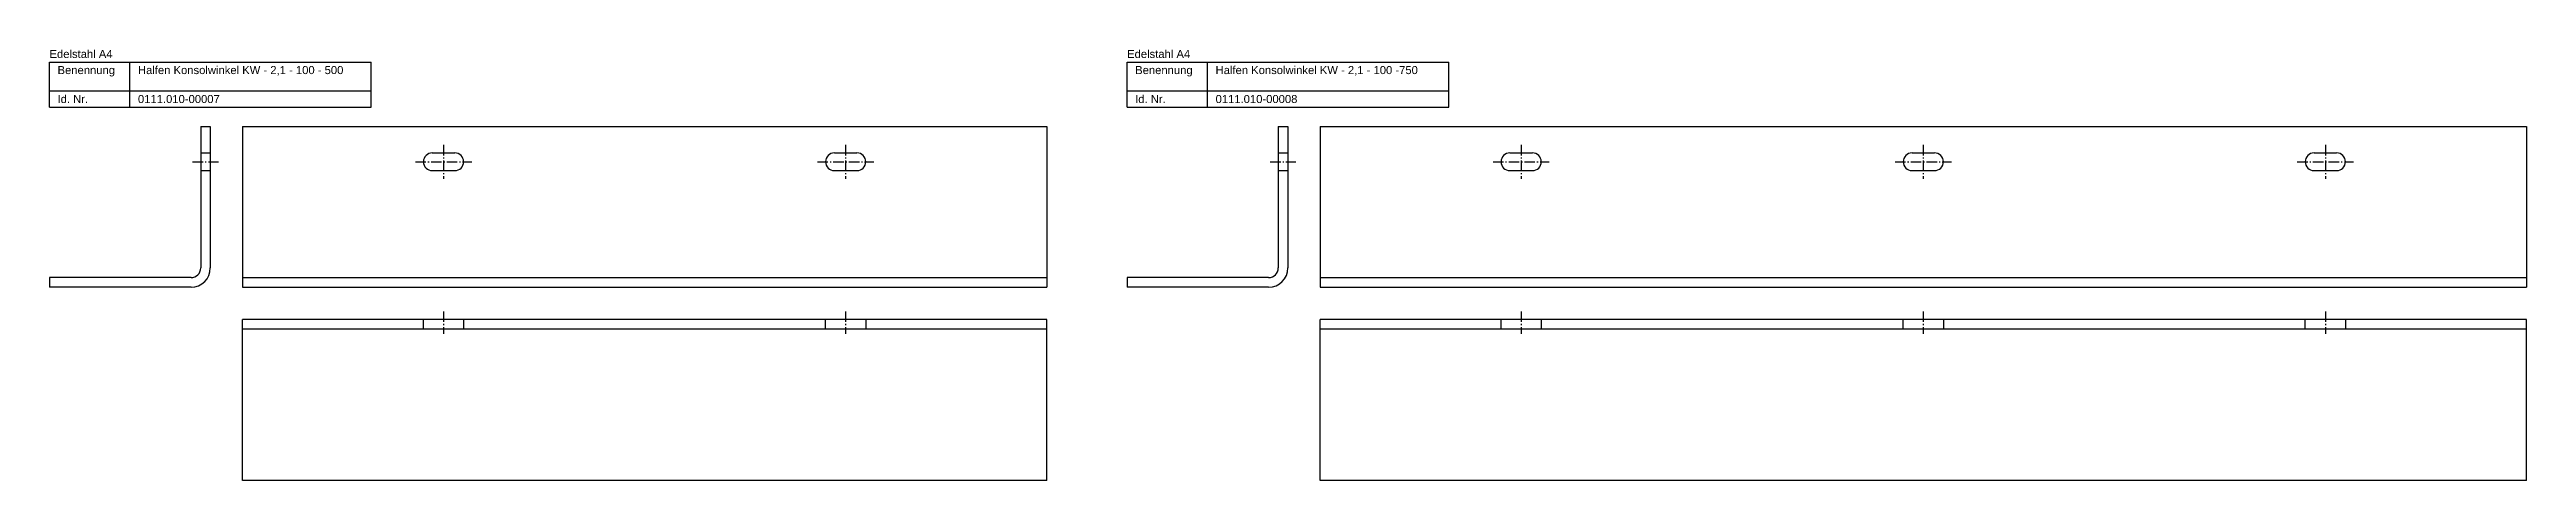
# Model space of a CAD drawing. Header units: millimetres. Extents: x 473 to 3243, y -1069 to 869.
# Drawn here: x 473 to 2013, y -59 to 209 of the extents above; entities that cross this region are included whole.
import ezdxf

# ---------------------------------------------------------------- set-up
doc = ezdxf.new("R2010")
doc.units = ezdxf.units.MM
doc.linetypes.add('MITTELLINIE', pattern=[0.977, 0.65, -0.13, 0.067, -0.13])
doc.linetypes.add('VERDECKT', pattern=[9.525, 6.35, -3.175])
doc.layers.add('HALFEN-KONSOLANKER', color=2, linetype='CONTINUOUS')
doc.styles.add('ARIAL50', font='ARIAL.TTF', dxfattribs={"height": 5})

msp = doc.modelspace()

# ---------------------------------------------------------------- texts
at = {"layer": 'HALFEN-KONSOLANKER', "style": 'ARIAL50'}
for s, p in [('Edelstahl A4', (473.1, 203.3)), ('Edelstahl A4', (1143.1, 203.3)), ('Benennung', (478.1, 193.3)), ('Halfen Konsolwinkel KW - 2,1 - 100 - 500', (528.1, 193.3)), ('Benennung', (1148.1, 193.3)), ('Halfen Konsolwinkel KW - 2,1 - 100 -750', (1198.1, 193.3)), ('Id. Nr.', (478.1, 175.3)), ('0111.010-00007', (528.1, 175.3)), ('Id. Nr.', (1148.1, 175.3)), ('0111.010-00008', (1198.1, 175.3))]:
    msp.add_text(s, height=5, dxfattribs=at).set_placement(p)

# ---------------------------------------------------------------- linework, layer by layer
at = {"layer": 'HALFEN-KONSOLANKER'}
for p, q in [((473.1, 200.8), (673.1, 200.8)), ((473.1, 172.8), (473.1, 200.8)), ((523.1, 172.8), (523.1, 200.8)), ((673.1, 172.8), (673.1, 200.8)), ((1143.1, 200.8), (1343.1, 200.8)), ((1143.1, 172.8), (1143.1, 200.8)), ((1193.1, 172.8), (1193.1, 200.8)), ((1343.1, 172.8), (1343.1, 200.8)), ((473.1, 182.8), (673.1, 182.8)), ((473.1, 172.8), (673.1, 172.8)), ((1143.1, 182.8), (1343.1, 182.8)), ((1143.1, 172.8), (1343.1, 172.8)), ((567.1, 160.8), (567.1, 72.8)), ((567.1, 160.8), (573.1, 160.8)), ((573.1, 160.8), (573.1, 72.8)), ((593.1, 160.8), (1093.1, 160.8)), ((593.1, 160.8), (593.1, 60.8)), ((1093.1, 160.8), (1093.1, 60.8)), ((1237.1, 160.8), (1237.1, 72.8)), ((1237.1, 160.8), (1243.1, 160.8)), ((1243.1, 160.8), (1243.1, 72.8)), ((1263.1, 160.8), (1263.1, 60.8)), ((1263.1, 160.8), (2013.1, 160.8)), ((2013.1, 160.8), (2013.1, 60.8)), ((711.1, 144.3), (725.1, 144.3)), ((961.1, 144.3), (975.1, 144.3)), ((1381.1, 144.3), (1395.1, 144.3)), ((1631.1, 144.3), (1645.1, 144.3)), ((1881.1, 144.3), (1895.1, 144.3)), ((711.1, 133.3), (725.1, 133.3)), ((961.1, 133.3), (975.1, 133.3)), ((1381.1, 133.3), (1395.1, 133.3)), ((1631.1, 133.3), (1645.1, 133.3)), ((1881.1, 133.3), (1895.1, 133.3)), ((561.1, 66.8), (473.1, 66.8)), ((473.1, 66.8), (473.1, 60.8)), ((593.1, 66.8), (1093.1, 66.8)), ((1231.1, 66.8), (1143.1, 66.8)), ((1143.1, 66.8), (1143.1, 60.8)), ((1263.1, 66.8), (2013.1, 66.8)), ((561.1, 60.8), (473.1, 60.8)), ((593.1, 60.8), (1093.1, 60.8)), ((1231.1, 60.8), (1143.1, 60.8)), ((1263.1, 60.8), (2013.1, 60.8)), ((1093.1, 40.8), (593.1, 40.8)), ((593.1, -59.2), (593.1, 40.8)), ((1093.1, 34.8), (593.1, 34.8)), ((1093.1, -59.2), (1093.1, 40.8)), ((2013.1, 40.8), (1263.1, 40.8)), ((1263.1, -59.2), (1263.1, 40.8)), ((2013.1, 34.8), (1263.1, 34.8)), ((2013.1, -59.2), (2013.1, 40.8)), ((1093.1, -59.2), (593.1, -59.2)), ((2013.1, -59.2), (1263.1, -59.2))]:
    msp.add_line(p, q, dxfattribs=at)
at = {"layer": 'HALFEN-KONSOLANKER', "color": 1, "linetype": 'MITTELLINIE', "ltscale": 10}
for p, q in [((562.1, 138.8), (578.1, 138.8)), ((700.6, 138.8), (735.6, 138.8)), ((718.1, 149.3), (718.1, 128.3)), ((950.6, 138.8), (985.6, 138.8)), ((968.1, 149.3), (968.1, 128.3)), ((1232.1, 138.8), (1248.1, 138.8)), ((1370.6, 138.8), (1405.6, 138.8)), ((1388.1, 149.3), (1388.1, 128.3)), ((1620.6, 138.8), (1655.6, 138.8)), ((1638.1, 149.3), (1638.1, 128.3)), ((1870.6, 138.8), (1905.6, 138.8)), ((1888.1, 149.3), (1888.1, 128.3)), ((718.1, 45.8), (718.1, 31.8)), ((968.1, 45.8), (968.1, 31.8)), ((1388.1, 45.8), (1388.1, 31.8)), ((1638.1, 45.8), (1638.1, 31.8)), ((1888.1, 45.8), (1888.1, 31.8))]:
    msp.add_line(p, q, dxfattribs=at)
at = {"layer": 'HALFEN-KONSOLANKER', "color": 1, "linetype": 'VERDECKT'}
for p, q in [((567.1, 144.3), (573.1, 144.3)), ((1237.1, 144.3), (1243.1, 144.3)), ((567.1, 133.3), (573.1, 133.3)), ((1237.1, 133.3), (1243.1, 133.3)), ((705.6, 34.8), (705.6, 40.8)), ((730.6, 40.8), (730.6, 34.8)), ((955.6, 34.8), (955.6, 40.8)), ((980.6, 40.8), (980.6, 34.8)), ((1375.6, 34.8), (1375.6, 40.8)), ((1400.6, 40.8), (1400.6, 34.8)), ((1625.6, 34.8), (1625.6, 40.8)), ((1650.6, 40.8), (1650.6, 34.8)), ((1875.6, 34.8), (1875.6, 40.8)), ((1900.6, 40.8), (1900.6, 34.8))]:
    msp.add_line(p, q, dxfattribs=at)
at = {"layer": 'HALFEN-KONSOLANKER'}
for centre, radius, start, end in [((711.1, 138.8), 5.5, 90, 270), ((725.1, 138.8), 5.5, 270, 90), ((961.1, 138.8), 5.5, 90, 270), ((975.1, 138.8), 5.5, 270, 90), ((1381.1, 138.8), 5.5, 90, 270), ((1395.1, 138.8), 5.5, 270, 90), ((1631.1, 138.8), 5.5, 90, 270), ((1645.1, 138.8), 5.5, 270, 90), ((1881.1, 138.8), 5.5, 90, 270), ((1895.1, 138.8), 5.5, 270, 90), ((561.1, 72.8), 12, 270, 0), ((561.1, 72.8), 6, 270, 0), ((1231.1, 72.8), 6, 270, 0), ((1231.1, 72.8), 12, 270, 0)]:
    msp.add_arc(centre, radius, start, end, dxfattribs=at)

msp.set_redraw_order([(e.dxf.handle, doc.entitydb.next_handle()) for e in msp.query("TEXT MTEXT ATTDEF DIMENSION ARC_DIMENSION")])  # texts and dimensions are drawn at this point

doc.saveas('drawing.dxf')
